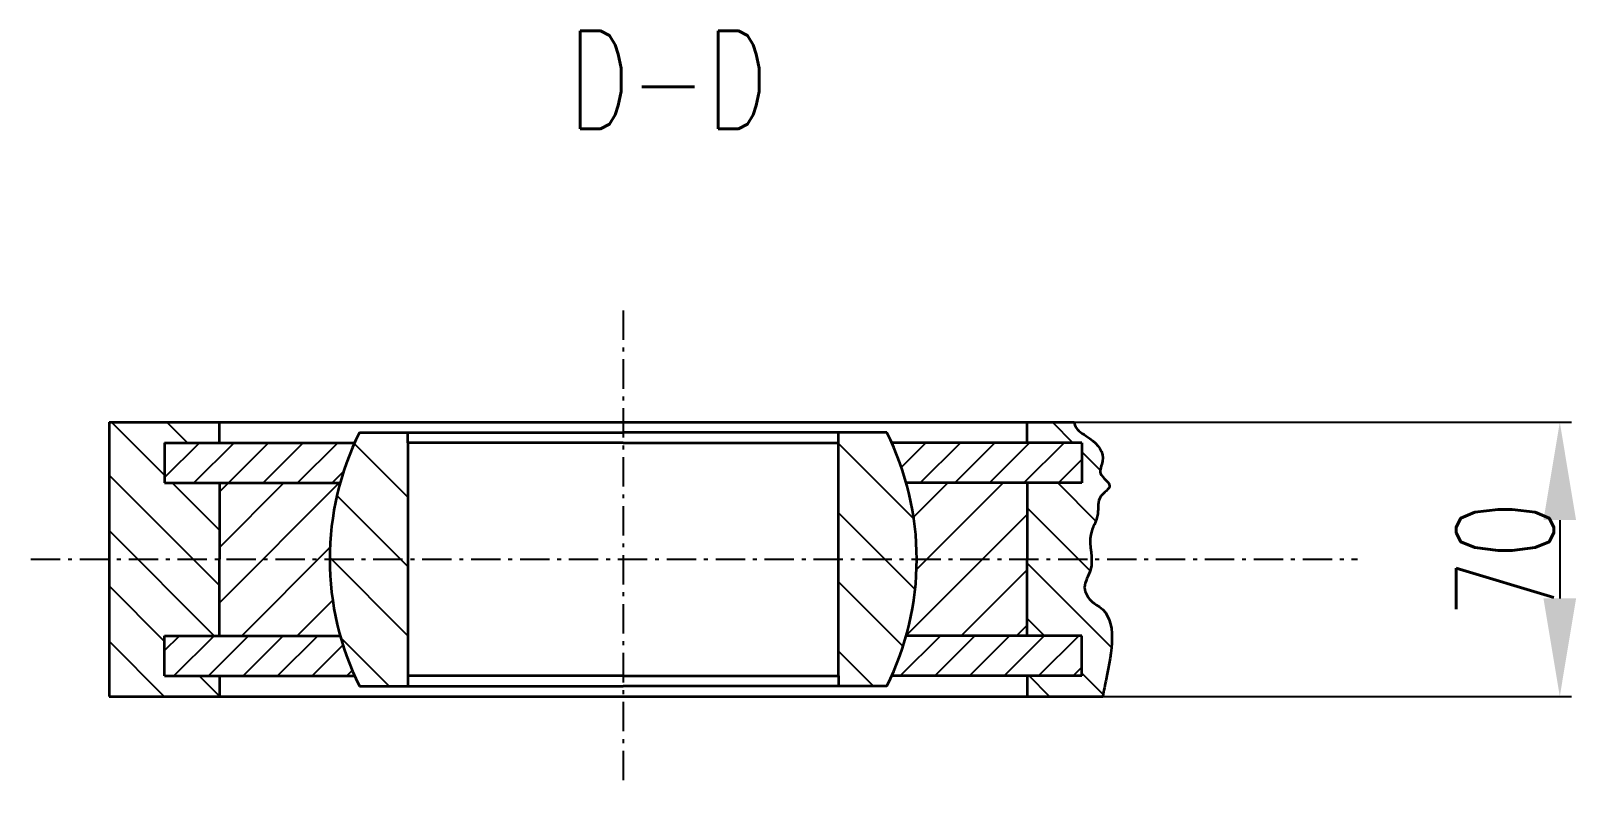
# Model space of a CAD drawing. Extents: x -526 to 4221, y -831 to 1001.
# Drawn here: x -210.8 to 184, y -830.7 to -637.8 of the extents above; entities that cross this region are included whole.
import ezdxf

# ---------------------------------------------------------------- set-up
doc = ezdxf.new("R2010")
doc.units = 0
doc.header["$MEASUREMENT"] = 0
doc.linetypes.add('LINEL4', pattern=[12.5, 7.5, -2, 1, -2])
doc.layers.get('Defpoints').update_dxf_attribs({"linetype": 'CONTINUOUS'})
doc.layers.add('L1', color=2, linetype='CONTINUOUS', lineweight=35)
doc.layers.add('L3', color=4, linetype='CONTINUOUS')
doc.layers.add('L4', color=5, linetype='LINEL4')
doc.styles.add('HZTXT', font='ROMANS', dxfattribs={"width": 0.7, "bigfont": 'HZTXT'})
doc.styles.get("Standard").update_dxf_attribs({"font": 'txt', "bigfont": 'hztxt.shx'})
doc.dimstyles.get("Standard").update_dxf_attribs({"dimtxt": 0.18, "dimasz": 0.18, "dimexe": 0.18, "dimexo": 0.0625, "dimgap": 0.09, "dimtad": 0, "dimtih": 1, "dimtoh": 1, "dimdec": 4, "dimzin": 0, "dimdsep": 46, "dimtxsty": 'Standard', "dimcen": 0.09, "dimadec": 0, "dimazin": 0, "dimtfac": 1, "dimtdec": 4, "dimtofl": 0, "dimtmove": 0, "dimatfit": 3, "dimfxl": 1, "dimtolj": 1, "dimtzin": 0, "dimarcsym": 0})

msp = doc.modelspace()

# ---------------------------------------------------------------- texts
at = {"layer": 'L3', "insert": (-73.5, -637.85), "char_height": 25, "attachment_point": 1, "style": 'HZTXT'}
msp.add_mtext_dynamic_manual_height_columns('D-D', width=207.2539, gutter_width=20, heights=[0], dxfattribs=at)

# ---------------------------------------------------------------- blocks, each defined once
blk = doc.blocks.new('*D20')
at = {"layer": 'Defpoints', "color": 0, "transparency": 16777216}
for p in [(55.76, -737.8), (63.05, -807.8), (179.87, -807.8)]:
    blk.add_point(p, dxfattribs=at)
at = {"layer": 'L3', "transparency": 16777216}
for p, q in [((55.76, -737.8), (182.87, -737.8)), ((179.87, -762.8), (179.87, -782.8)), ((63.05, -807.8), (182.87, -807.8))]:
    blk.add_line(p, q, dxfattribs=at)
for points in [[(175.7, -762.8), (184.03, -762.8), (179.87, -737.8)], [(175.7, -782.8), (184.03, -782.8), (179.87, -807.8)]]:
    blk.add_solid(points, dxfattribs=at)
at = {"layer": 'L3', "transparency": 16777216, "insert": (165.87, -772.8), "char_height": 25, "attachment_point": 5, "rotation": 90, "style": 'HZTXT'}
blk.add_mtext('\\A1;70', dxfattribs=at)

# ---------------------------------------------------------------- dimensions: what is measured, and where the dimension line sits
at = {"layer": 'L3'}
dim = msp.add_linear_dim(base=(179.87, -807.8), p1=(55.76, -737.8), p2=(63.05, -807.8), angle=90, dimstyle='Standard', override={"dimtxt": 25, "dimasz": 25, "dimexe": 3, "dimexo": 0, "dimgap": 1.5, "dimtad": 1, "dimtih": 0, "dimtoh": 0, "dimdec": 1, "dimzin": 9, "dimtxsty": 'HZTXT', "dimcen": 0, "dimclrd": 256, "dimclre": 256, "dimclrt": 256, "dimtfac": 0.6, "dimtdec": 1, "dimtofl": 1, "dimtmove": 2, "dimtzin": 9, "dimlwd": 65535, "dimlwe": 65535}, dxfattribs=at)
dim.commit()
dim.dimension.update_dxf_attribs({"geometry": '*D20', "text_midpoint": (165.87, -772.8)})

# ---------------------------------------------------------------- hatches: boundary and pattern name
at = {"layer": 'Defpoints'}
h = msp.add_hatch(dxfattribs=at)
h.set_pattern_fill('ANSI31', color=256, scale=80, angle=90)
h.set_pattern_definition([(135, (-1164.567, -555.415), (-7.07107, -7.07107), [])])
h.paths.add_polyline_path([(-162.67, -753.29), (-176.68, -753.29), (-176.68, -743.02), (-162.67, -743.02), (-162.67, -737.8), (-190.84, -737.8), (-190.84, -772.8), (-162.67, -772.8)])
h.paths.add_polyline_path([(-162.67, -772.8), (-190.84, -772.8), (-190.84, -807.8), (-162.67, -807.8), (-162.67, -802.58), (-176.68, -802.58), (-176.68, -792.32), (-162.67, -792.32)])
edge = h.paths.add_edge_path()
edge.add_spline(control_points=[(60.23, -772.8), (60.15, -770.68), (59.09, -766.57), (62.46, -761.71), (61.35, -756.76), (66.51, -753.96), (61.37, -751.26), (64.25, -746.51), (60.67, -741.98), (56.42, -740.04), (55.84, -738.34), (55.76, -737.8)], knot_values=[5.268998, 5.268998, 5.268998, 5.268998, 11.5658, 17.125793, 21.724123, 25.200585, 29.073204, 32.30519, 38.948871, 43.340913, 45.129329, 45.129329, 45.129329, 45.129329], degree=3, periodic=0)
edge.add_line((55.76, -737.8), (43.74, -737.8))
edge.add_line((43.74, -737.8), (43.74, -743.02))
edge.add_line((43.74, -743.02), (57.74, -743.02))
edge.add_line((57.74, -743.02), (57.74, -753.29))
edge.add_line((57.74, -753.29), (43.74, -753.29))
edge.add_line((43.74, -753.29), (43.74, -772.8))
edge.add_line((43.74, -772.8), (60.23, -772.8))
edge = h.paths.add_edge_path()
edge.add_spline(control_points=[(63.05, -807.8), (63.33, -806.38), (64.97, -798.29), (67.27, -787.44), (59.79, -783.56), (57.46, -779.77), (60.12, -776.19), (60.26, -773.7), (60.23, -772.8)], knot_values=[45.129329, 45.129329, 45.129329, 45.129329, 49.230549, 67.766124, 69.817342, 74.145848, 78.943273, 81.61034, 81.61034, 81.61034, 81.61034], degree=3, periodic=0)
edge.add_line((60.23, -772.8), (43.74, -772.8))
edge.add_line((43.74, -772.8), (43.74, -792.32))
edge.add_line((43.74, -792.32), (57.74, -792.32))
edge.add_line((57.74, -792.32), (57.74, -802.58))
edge.add_line((57.74, -802.58), (43.74, -802.58))
edge.add_line((43.74, -802.58), (43.74, -807.8))
edge.add_line((43.74, -807.8), (63.05, -807.8))
h = msp.add_hatch(dxfattribs=at)
h.set_pattern_fill('ANSI31', color=256, scale=100, angle=90)
h.set_pattern_definition([(135, (-1164.567, -555.415), (-8.83883, -8.83883), [])])
h.paths.add_polyline_path([(-114.47, -743.05), (-114.47, -740.42), (-126.85, -740.42, 0.11605), (-134.47, -772.8), (-114.47, -772.8)])
h.paths.add_polyline_path([(-114.47, -772.8), (-134.47, -772.8, 0.11605), (-126.85, -805.18), (-114.47, -805.18), (-114.47, -802.56)])
h.paths.add_polyline_path([(7.92, -740.42), (-4.47, -740.42), (-4.47, -743.05), (-4.47, -772.8), (15.53, -772.8, 0.11605)])
h.paths.add_polyline_path([(15.53, -772.8), (-4.47, -772.8), (-4.47, -802.56), (-4.47, -805.18), (7.92, -805.18, 0.11605)])
h = msp.add_hatch(dxfattribs=at)
h.set_pattern_fill('ANSI31', color=256, scale=50)
h.set_pattern_definition([(45, (-1164.5675, -555.415), (-4.419417, 4.419417), [])])
h.paths.add_polyline_path([(-176.68, -743.02), (-176.68, -753.29), (-131.8, -753.29, -0.037628), (-128.08, -743.02)])
h.paths.add_polyline_path([(-176.68, -792.32), (-176.68, -802.58), (-128.08, -802.58, -0.037628), (-131.8, -792.32)])
h.paths.add_polyline_path([(9.15, -743.02, -0.037628), (12.86, -753.29), (57.74, -753.29), (57.74, -743.02)])
h.paths.add_polyline_path([(12.86, -792.32, -0.037628), (9.15, -802.58), (57.74, -802.58), (57.74, -792.32)])
h = msp.add_hatch(dxfattribs=at)
h.set_pattern_fill('ANSI31', color=256, scale=80)
h.set_pattern_definition([(45, (-1164.567, -555.415), (-7.07107, 7.07107), [])])
h.paths.add_polyline_path([(-131.8, -753.29), (-162.67, -753.29), (-162.67, -772.8), (-134.47, -772.8, -0.068131)])
h.paths.add_polyline_path([(-134.47, -772.8), (-162.67, -772.8), (-162.67, -792.32), (-131.8, -792.32, -0.068131)])
h.paths.add_polyline_path([(43.74, -753.29), (12.86, -753.29, -0.068131), (15.53, -772.8), (43.74, -772.8)])
h.paths.add_polyline_path([(43.74, -772.8), (15.53, -772.8, -0.068131), (12.86, -792.32), (43.74, -792.32)])

# ---------------------------------------------------------------- linework, layer by layer
at = {"layer": 'L1'}
for p, q in [((-190.84, -737.8), (-190.84, -807.8)), ((-190.84, -737.8), (55.76, -737.8)), ((-162.67, -743.02), (-162.67, -737.8)), ((43.74, -743.02), (43.74, -737.8)), ((-126.85, -740.42), (-59.47, -740.42)), ((-114.47, -743.05), (-114.47, -740.42)), ((7.92, -740.42), (-59.47, -740.42)), ((-4.47, -743.05), (-4.47, -740.42)), ((-176.68, -743.02), (-128.08, -743.02)), ((-176.68, -743.02), (-176.68, -753.29)), ((-59.47, -743.05), (-114.47, -743.05)), ((-114.47, -743.05), (-114.47, -802.56)), ((-59.47, -743.05), (-4.47, -743.05)), ((-4.47, -802.56), (-4.47, -743.05)), ((57.74, -743.02), (9.15, -743.02)), ((57.74, -743.02), (57.74, -753.29)), ((-176.68, -753.29), (-131.8, -753.29)), ((-162.67, -753.29), (-162.67, -772.8)), ((57.74, -753.29), (12.86, -753.29)), ((43.74, -753.29), (43.74, -772.8)), ((-162.67, -792.32), (-162.67, -772.8)), ((43.74, -792.32), (43.74, -772.8)), ((-176.68, -802.58), (-176.68, -792.32)), ((-176.68, -792.32), (-131.8, -792.32)), ((57.74, -792.32), (12.86, -792.32)), ((57.74, -802.58), (57.74, -792.32)), ((-176.68, -802.58), (-128.08, -802.58)), ((-162.67, -802.58), (-162.67, -807.8)), ((-126.85, -805.18), (-59.47, -805.18)), ((-59.47, -802.56), (-114.47, -802.56)), ((-114.47, -802.56), (-114.47, -805.18)), ((-59.47, -802.56), (-4.47, -802.56)), ((7.92, -805.18), (-59.47, -805.18)), ((-4.47, -802.56), (-4.47, -805.18)), ((57.74, -802.58), (9.15, -802.58)), ((43.74, -802.58), (43.74, -807.8)), ((-190.84, -807.8), (63.05, -807.8))]:
    msp.add_line(p, q, dxfattribs=at)
for centre, start, end in [((-61.85, -772.8), 153.5217, 180), ((-57.08, -772.8), 0, 26.4783), ((-61.85, -772.8), 180, 206.4783), ((-57.08, -772.8), 333.5217, 0)]:
    msp.add_arc(centre, 72.62, start, end, dxfattribs=at)
msp.add_open_spline([(55.76, -737.8), (55.84, -738.34), (56.42, -740.04), (60.67, -741.98), (64.25, -746.51), (61.37, -751.26), (66.51, -753.96), (61.35, -756.76), (62.46, -761.71), (58.54, -767.36), (61.54, -774.27), (57.46, -779.77), (59.79, -783.56), (67.27, -787.44), (64.97, -798.29), (63.33, -806.38), (63.05, -807.8)], degree=3, knots=[5.268998, 5.268998, 5.268998, 5.268998, 7.057414, 11.449456, 18.093137, 21.325123, 25.197742, 28.674204, 33.272534, 38.832527, 47.796396, 52.593821, 56.922327, 58.973545, 77.50912, 81.61034, 81.61034, 81.61034, 81.61034], dxfattribs=at)
at = {"layer": 'L4'}
for p, q in [((-59.47, -709.22), (-59.47, -830.71)), ((-210.84, -772.8), (128.2, -772.8))]:
    msp.add_line(p, q, dxfattribs=at)

msp.set_redraw_order([(e.dxf.handle, doc.entitydb.next_handle()) for e in msp.query("TEXT MTEXT ATTDEF DIMENSION ARC_DIMENSION")])  # texts and dimensions are drawn at this point

doc.saveas('drawing.dxf')
